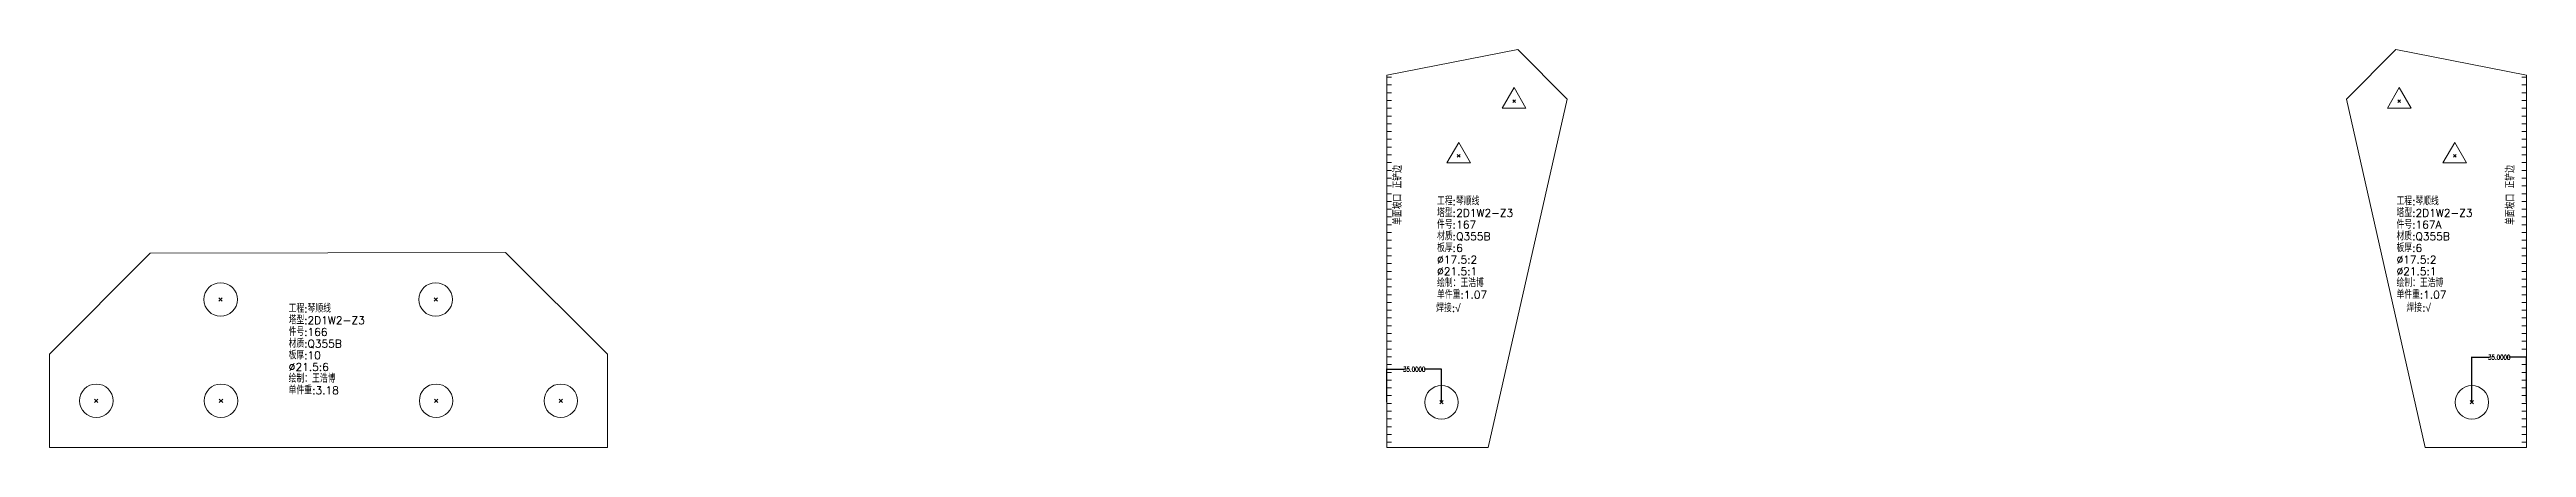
# Model space of a CAD drawing. Extents: x -580 to 8755, y 0 to 14723.
# Drawn here: x 2025 to 3615, y 12885 to 13141 of the extents above; entities that cross this region are included whole.
import ezdxf
from ezdxf.enums import TextEntityAlignment as Align

# ---------------------------------------------------------------- set-up
doc = ezdxf.new("R2010")
doc.units = 0
doc.header["$MEASUREMENT"] = 0
doc.layers.get('0').update_dxf_attribs({"linetype": 'CONTINUOUS', "lineweight": 25})
doc.layers.get('Defpoints').update_dxf_attribs({"linetype": 'CONTINUOUS'})
doc.layers.add('1', color=7, linetype='CONTINUOUS', lineweight=25)
doc.styles.add('DimFont', font='simplex.shx', dxfattribs={"width": 0.8, "bigfont": 'gbhzfs.shx'})
doc.styles.get("Standard").update_dxf_attribs({"font": 'simplex.shx', "width": 0.7, "height": 3, "bigfont": 'gbhzfs.shx'})
doc.dimstyles.new('DHDxfDimStyleOpen30', dxfattribs={"dimtxt": 2.5, "dimasz": 2.5, "dimexe": 1.25, "dimexo": 0.625, "dimtad": 2, "dimtxsty": 'DimFont', "dimblk": 'OPEN30', "dimblk1": 'OPEN30', "dimblk2": 'OPEN30', "dimcen": 2.5, "dimadec": 0, "dimazin": 0, "dimtfac": 1, "dimtmove": 0, "dimatfit": 3, "dimfxl": 0, "dimarcsym": 0})

msp = doc.modelspace()

# ---------------------------------------------------------------- texts
at = {"layer": '1', "color": 7, "linetype": 'Continuous', "lineweight": 18}
for p in [(2894.41827, 13028.23787), (3608.36107, 13028.23787)]:
    msp.add_text('单面坡口 正铲边', height=5, rotation=90, dxfattribs=at).set_placement(p, align=Align.BOTTOM_LEFT)
for s, p in [('工程:琴顺线', (2915.65177, 13039.42784)), ('工程:琴顺线', (3531.18719, 13039.42784)), ('件号:167', (2915.65177, 13024.42784)), ('塔型:2D1W2-Z3', (2915.65177, 13031.92784)), ('件号:167A', (3531.18719, 13024.42784)), ('塔型:2D1W2-Z3', (3531.18719, 13031.92784)), ('材质:Q355B', (2915.65177, 13016.92784)), ('板厚:6', (2915.65177, 13009.42784)), ('材质:Q355B', (3531.18719, 13016.92784)), ('板厚:6', (3531.18719, 13009.42784)), ('%%c17.5:2', (2915.65177, 13001.92784)), ('%%c21.5:1', (2915.65177, 12994.42784)), ('%%c17.5:2', (3531.18719, 13001.92784)), ('%%c21.5:1', (3531.18719, 12994.42784)), ('绘制：王浩博', (2915.65177, 12986.92784)), ('单件重:1.07', (2915.65177, 12979.42784)), ('绘制：王浩博', (3531.18719, 12986.92784)), ('单件重:1.07', (3531.18719, 12979.42784)), ('塔型:2D1W2-Z3', (2178.88352, 12963.03752)), ('工程:琴顺线', (2178.88352, 12970.53752)), ('焊接:√', (2915.05964, 12970.85033)), ('焊接:√', (3537.5594, 12971.07666)), ('材质:Q355B', (2178.88352, 12948.03752)), ('件号:166', (2178.88352, 12955.53752)), ('板厚:10', (2178.88352, 12940.53752)), ('%%c21.5:6', (2178.88352, 12933.03752)), ('绘制：王浩博', (2178.88352, 12925.53752)), ('单件重:3.18', (2178.88352, 12918.03752))]:
    msp.add_text(s, height=5, dxfattribs=at).set_placement(p, align=Align.BOTTOM_LEFT)

# ---------------------------------------------------------------- blocks, each defined once
blk = doc.blocks.new('*D2')
at = {"color": 0, "linetype": 'Continuous', "lineweight": -2}
for p, q in [((2883.5, 12914.4), (2883.5, 12935.8)), ((2883.7, 12935.6), (2894.7, 12935.6)), ((2918.3, 12935.6), (2907.3, 12935.6)), ((2918.5, 12914.4), (2918.5, 12935.8))]:
    blk.add_line(p, q, dxfattribs=at)
at = {"color": 0, "linetype": 'Continuous'}
for points in [[(2883.7, 12935.6), (2883.7, 12935.5), (2883.5, 12935.6)], [(2918.3, 12935.6), (2918.3, 12935.5), (2918.5, 12935.6)]]:
    blk.add_solid(points, dxfattribs=at)
at = {"layer": 'Defpoints', "color": 0, "linetype": 'Continuous'}
for p in [(2883.5, 12935.6), (2883.5, 12914.4), (2918.5, 12914.4)]:
    blk.add_point(p, dxfattribs=at)
at = {"color": 0, "linetype": 'Continuous', "insert": (2901, 12935.6), "char_height": 3, "attachment_point": 5}
blk.add_mtext('\\A1;35.0000', dxfattribs=at)
blk = doc.blocks.new('*D3')
at = {"color": 0, "linetype": 'Continuous', "lineweight": -2}
for p, q in [((3579.6, 12914.4), (3579.6, 12943.5)), ((3579.7, 12943.3), (3590.8, 12943.3)), ((3614.4, 12943.3), (3603.3, 12943.3)), ((3614.6, 12914.4), (3614.6, 12943.5))]:
    blk.add_line(p, q, dxfattribs=at)
at = {"color": 0, "linetype": 'Continuous'}
for points in [[(3579.7, 12943.3), (3579.7, 12943.3), (3579.6, 12943.3)], [(3614.4, 12943.3), (3614.4, 12943.3), (3614.6, 12943.3)]]:
    blk.add_solid(points, dxfattribs=at)
at = {"layer": 'Defpoints', "color": 0, "linetype": 'Continuous'}
for p in [(3614.6, 12943.3), (3579.6, 12914.4), (3614.6, 12914.4)]:
    blk.add_point(p, dxfattribs=at)
at = {"color": 0, "linetype": 'Continuous', "insert": (3597.1, 12943.3), "char_height": 3, "attachment_point": 5}
blk.add_mtext('\\A1;35.0000', dxfattribs=at)

# ---------------------------------------------------------------- dimensions: what is measured, and where the dimension line sits
at = {"color": 0, "linetype": 'Continuous'}
for base, p1, p2, picture, middle in [((2883.4798, 12935.5768), (2918.4798, 12914.38274), (2883.4798, 12914.38274), '*D2', (2900.9798, 12935.5768)), ((3614.55064, 12943.28412), (3579.55064, 12914.38274), (3614.55064, 12914.38274), '*D3', (3597.05064, 12943.28412))]:
    dim = msp.add_linear_dim(base=base, p1=p1, p2=p2, dimstyle='DHDxfDimStyleOpen30', override={"dimtxt": 0.18, "dimasz": 0.18, "dimexe": 0.18, "dimexo": 0.0625, "dimgap": 0.09, "dimtad": 0, "dimtih": 1, "dimtoh": 1, "dimdec": 4, "dimzin": 0, "dimdsep": 46, "dimtxsty": 'Standard', "dimcen": 0.09, "dimtdec": 4, "dimtofl": 0, "dimtolj": 1, "dimtzin": 0}, dxfattribs=at)
    dim.commit()
    dim.dimension.update_dxf_attribs({"geometry": picture, "text_midpoint": middle})

# ---------------------------------------------------------------- linework, layer by layer
at = {"layer": '1', "color": 7, "linetype": 'Continuous', "lineweight": 18}
for p, q in [((2967.37513, 13140.84136), (2883.4798, 13124.38274)), ((2999.01522, 13108.86329), (2967.37513, 13140.84136)), ((3530.65531, 13140.84136), (3499.01522, 13108.86329)), ((3614.55064, 13124.38274), (3530.65531, 13140.84136)), ((2883.4798, 13124.38274), (2883.4798, 12885.38274)), ((3614.55064, 12885.38274), (3614.55064, 13124.38274)), ((2948.4798, 12885.38274), (2999.01522, 13108.86329)), ((3499.01522, 13108.86329), (3549.55064, 12885.38274)), ((2090.10174, 13010.20326), (2025.47872, 12945.38274)), ((2318.10212, 13010.56072), (2090.10174, 13010.20326)), ((2383.4798, 12945.38274), (2318.10212, 13010.56072)), ((2025.47872, 12945.38274), (2025.47872, 12885.38274)), ((2383.4798, 12885.38274), (2383.4798, 12945.38274)), ((2025.47872, 12885.38274), (2383.4798, 12885.38274)), ((2883.4798, 12885.38274), (2948.4798, 12885.38274)), ((3549.55064, 12885.38274), (3614.55064, 12885.38274))]:
    msp.add_line(p, q, dxfattribs=at)
at = {"layer": '1', "color": 7, "linetype": 'Continuous', "lineweight": 13}
for p, q in [((2883.4798, 13123.08592), (2886.4798, 13123.08592)), ((2883.4798, 13118.09984), (2886.4798, 13118.09984)), ((2883.4798, 13113.11376), (2886.4798, 13113.11376)), ((2965.06667, 13116.39141), (2957.48917, 13103.26641)), ((2972.64417, 13103.26641), (2965.06667, 13116.39141)), ((3532.96377, 13116.39141), (3525.38627, 13103.26641)), ((3540.54127, 13103.26641), (3532.96377, 13116.39141)), ((3611.55064, 13123.08592), (3614.55064, 13123.08592)), ((3611.55064, 13118.09984), (3614.55064, 13118.09984)), ((3611.55064, 13113.11376), (3614.55064, 13113.11376)), ((2883.4798, 13108.12768), (2886.4798, 13108.12768)), ((2883.4798, 13103.1416), (2886.4798, 13103.1416)), ((2883.4798, 13098.15552), (2886.4798, 13098.15552)), ((2957.48917, 13103.26641), (2972.64417, 13103.26641)), ((2964.19167, 13106.76641), (2965.94167, 13108.51641)), ((2965.94167, 13106.76641), (2964.19167, 13108.51641)), ((3525.38627, 13103.26641), (3540.54127, 13103.26641)), ((3532.08877, 13106.76641), (3533.83877, 13108.51641)), ((3533.83877, 13106.76641), (3532.08877, 13108.51641)), ((3611.55064, 13108.12768), (3614.55064, 13108.12768)), ((3611.55064, 13103.1416), (3614.55064, 13103.1416)), ((3611.55064, 13098.15552), (3614.55064, 13098.15552)), ((2883.4798, 13088.18336), (2886.4798, 13088.18336)), ((2883.4798, 13083.19728), (2886.4798, 13083.19728)), ((2883.4798, 13078.2112), (2886.4798, 13078.2112)), ((2883.4798, 13093.16944), (2886.4798, 13093.16944)), ((2929.51278, 13081.25893), (2921.93528, 13068.13393)), ((2937.09028, 13068.13393), (2929.51278, 13081.25893)), ((3568.51767, 13081.25893), (3560.94017, 13068.13393)), ((3576.09517, 13068.13393), (3568.51767, 13081.25893)), ((3611.55064, 13093.16944), (3614.55064, 13093.16944)), ((3611.55064, 13088.18336), (3614.55064, 13088.18336)), ((3611.55064, 13083.19728), (3614.55064, 13083.19728)), ((3611.55064, 13078.2112), (3614.55064, 13078.2112)), ((2883.4798, 13073.22512), (2886.4798, 13073.22512)), ((2883.4798, 13068.23904), (2886.4798, 13068.23904)), ((2883.4798, 13063.25296), (2886.4798, 13063.25296)), ((2921.93528, 13068.13393), (2937.09028, 13068.13393)), ((2928.63778, 13071.63393), (2930.38778, 13073.38393)), ((2930.38778, 13071.63393), (2928.63778, 13073.38393)), ((3560.94017, 13068.13393), (3576.09517, 13068.13393)), ((3567.64267, 13071.63393), (3569.39267, 13073.38393)), ((3569.39267, 13071.63393), (3567.64267, 13073.38393)), ((3611.55064, 13073.22512), (3614.55064, 13073.22512)), ((3611.55064, 13068.23904), (3614.55064, 13068.23904)), ((3611.55064, 13063.25296), (3614.55064, 13063.25296)), ((2883.4798, 13058.26688), (2886.4798, 13058.26688)), ((2883.4798, 13053.28079), (2886.4798, 13053.28079)), ((2883.4798, 13048.29471), (2886.4798, 13048.29471)), ((3611.55064, 13058.26688), (3614.55064, 13058.26688)), ((3611.55064, 13053.28079), (3614.55064, 13053.28079)), ((3611.55064, 13048.29471), (3614.55064, 13048.29471)), ((2883.4798, 13043.30863), (2886.4798, 13043.30863)), ((2883.4798, 13038.32255), (2886.4798, 13038.32255)), ((2883.4798, 13033.33647), (2886.4798, 13033.33647)), ((3611.55064, 13043.30863), (3614.55064, 13043.30863)), ((3611.55064, 13038.32255), (3614.55064, 13038.32255)), ((3611.55064, 13033.33647), (3614.55064, 13033.33647)), ((2883.4798, 13023.36431), (2886.4798, 13023.36431)), ((2883.4798, 13018.37823), (2886.4798, 13018.37823)), ((2883.4798, 13028.35039), (2886.4798, 13028.35039)), ((3611.55064, 13028.35039), (3614.55064, 13028.35039)), ((3611.55064, 13023.36431), (3614.55064, 13023.36431)), ((3611.55064, 13018.37823), (3614.55064, 13018.37823)), ((2883.4798, 13013.39215), (2886.4798, 13013.39215)), ((2883.4798, 13008.40607), (2886.4798, 13008.40607)), ((2883.4798, 13003.41999), (2886.4798, 13003.41999)), ((3611.55064, 13013.39215), (3614.55064, 13013.39215)), ((3611.55064, 13008.40607), (3614.55064, 13008.40607)), ((3611.55064, 13003.41999), (3614.55064, 13003.41999)), ((2883.4798, 12993.44783), (2886.4798, 12993.44783)), ((2883.4798, 12988.46175), (2886.4798, 12988.46175)), ((2883.4798, 12983.47567), (2886.4798, 12983.47567)), ((2883.4798, 12998.43391), (2886.4798, 12998.43391)), ((3611.55064, 12998.43391), (3614.55064, 12998.43391)), ((3611.55064, 12993.44783), (3614.55064, 12993.44783)), ((3611.55064, 12988.46175), (3614.55064, 12988.46175)), ((3611.55064, 12983.47567), (3614.55064, 12983.47567)), ((2134.14554, 12979.30723), (2136.29554, 12981.45723)), ((2136.29554, 12979.30723), (2134.14554, 12981.45723)), ((2272.14664, 12979.30723), (2274.29664, 12981.45723)), ((2274.29664, 12979.30723), (2272.14664, 12981.45723)), ((2883.4798, 12978.48959), (2886.4798, 12978.48959)), ((2883.4798, 12973.50351), (2886.4798, 12973.50351)), ((2883.4798, 12968.51743), (2886.4798, 12968.51743)), ((3611.55064, 12978.48959), (3614.55064, 12978.48959)), ((3611.55064, 12973.50351), (3614.55064, 12973.50351)), ((3611.55064, 12968.51743), (3614.55064, 12968.51743)), ((2883.4798, 12963.53135), (2886.4798, 12963.53135)), ((2883.4798, 12958.54527), (2886.4798, 12958.54527)), ((2883.4798, 12953.55919), (2886.4798, 12953.55919)), ((3611.55064, 12963.53135), (3614.55064, 12963.53135)), ((3611.55064, 12958.54527), (3614.55064, 12958.54527)), ((3611.55064, 12953.55919), (3614.55064, 12953.55919)), ((2883.4798, 12948.57311), (2886.4798, 12948.57311)), ((2883.4798, 12943.58702), (2886.4798, 12943.58702)), ((2883.4798, 12938.60094), (2886.4798, 12938.60094)), ((3611.55064, 12948.57311), (3614.55064, 12948.57311)), ((3611.55064, 12943.58702), (3614.55064, 12943.58702)), ((3611.55064, 12938.60094), (3614.55064, 12938.60094)), ((2883.4798, 12928.62878), (2886.4798, 12928.62878)), ((2883.4798, 12923.6427), (2886.4798, 12923.6427)), ((2883.4798, 12933.61486), (2886.4798, 12933.61486)), ((3611.55064, 12933.61486), (3614.55064, 12933.61486)), ((3611.55064, 12928.62878), (3614.55064, 12928.62878)), ((3611.55064, 12923.6427), (3614.55064, 12923.6427)), ((2054.40372, 12914.30774), (2056.55372, 12916.45774)), ((2056.55372, 12914.30774), (2054.40372, 12916.45774)), ((2134.40372, 12914.30774), (2136.55372, 12916.45774)), ((2136.55372, 12914.30774), (2134.40372, 12916.45774)), ((2272.4048, 12914.30774), (2274.5548, 12916.45774)), ((2274.5548, 12914.30774), (2272.4048, 12916.45774)), ((2352.40481, 12914.30774), (2354.55481, 12916.45774)), ((2354.55481, 12914.30774), (2352.40481, 12916.45774)), ((2883.4798, 12918.65662), (2886.4798, 12918.65662)), ((2883.4798, 12913.67054), (2886.4798, 12913.67054)), ((2883.4798, 12908.68446), (2886.4798, 12908.68446)), ((2883.4798, 12903.69838), (2886.4798, 12903.69838)), ((2917.40481, 12913.30774), (2919.55481, 12915.45774)), ((2919.55481, 12913.30774), (2917.40481, 12915.45774)), ((3578.47564, 12913.30774), (3580.62564, 12915.45774)), ((3580.62564, 12913.30774), (3578.47564, 12915.45774)), ((3611.55064, 12918.65662), (3614.55064, 12918.65662)), ((3611.55064, 12913.67054), (3614.55064, 12913.67054)), ((3611.55064, 12908.68446), (3614.55064, 12908.68446)), ((3611.55064, 12903.69838), (3614.55064, 12903.69838)), ((2883.4798, 12898.7123), (2886.4798, 12898.7123)), ((2883.4798, 12893.72622), (2886.4798, 12893.72622)), ((2883.4798, 12888.74014), (2886.4798, 12888.74014)), ((3611.55064, 12898.7123), (3614.55064, 12898.7123)), ((3611.55064, 12893.72622), (3614.55064, 12893.72622)), ((3611.55064, 12888.74014), (3614.55064, 12888.74014))]:
    msp.add_line(p, q, dxfattribs=at)
for centre in [(2135.22054, 12980.38223), (2273.22164, 12980.38223), (2055.47872, 12915.38274), (2135.47872, 12915.38274), (2273.4798, 12915.38274), (2353.47981, 12915.38274), (2918.4798, 12914.38274), (3579.55064, 12914.38274)]:
    msp.add_circle(centre, 10.75, dxfattribs=at)

msp.set_redraw_order([(e.dxf.handle, doc.entitydb.next_handle()) for e in msp.query("TEXT MTEXT ATTDEF DIMENSION ARC_DIMENSION")])  # texts and dimensions are drawn at this point

doc.saveas('drawing.dxf')
